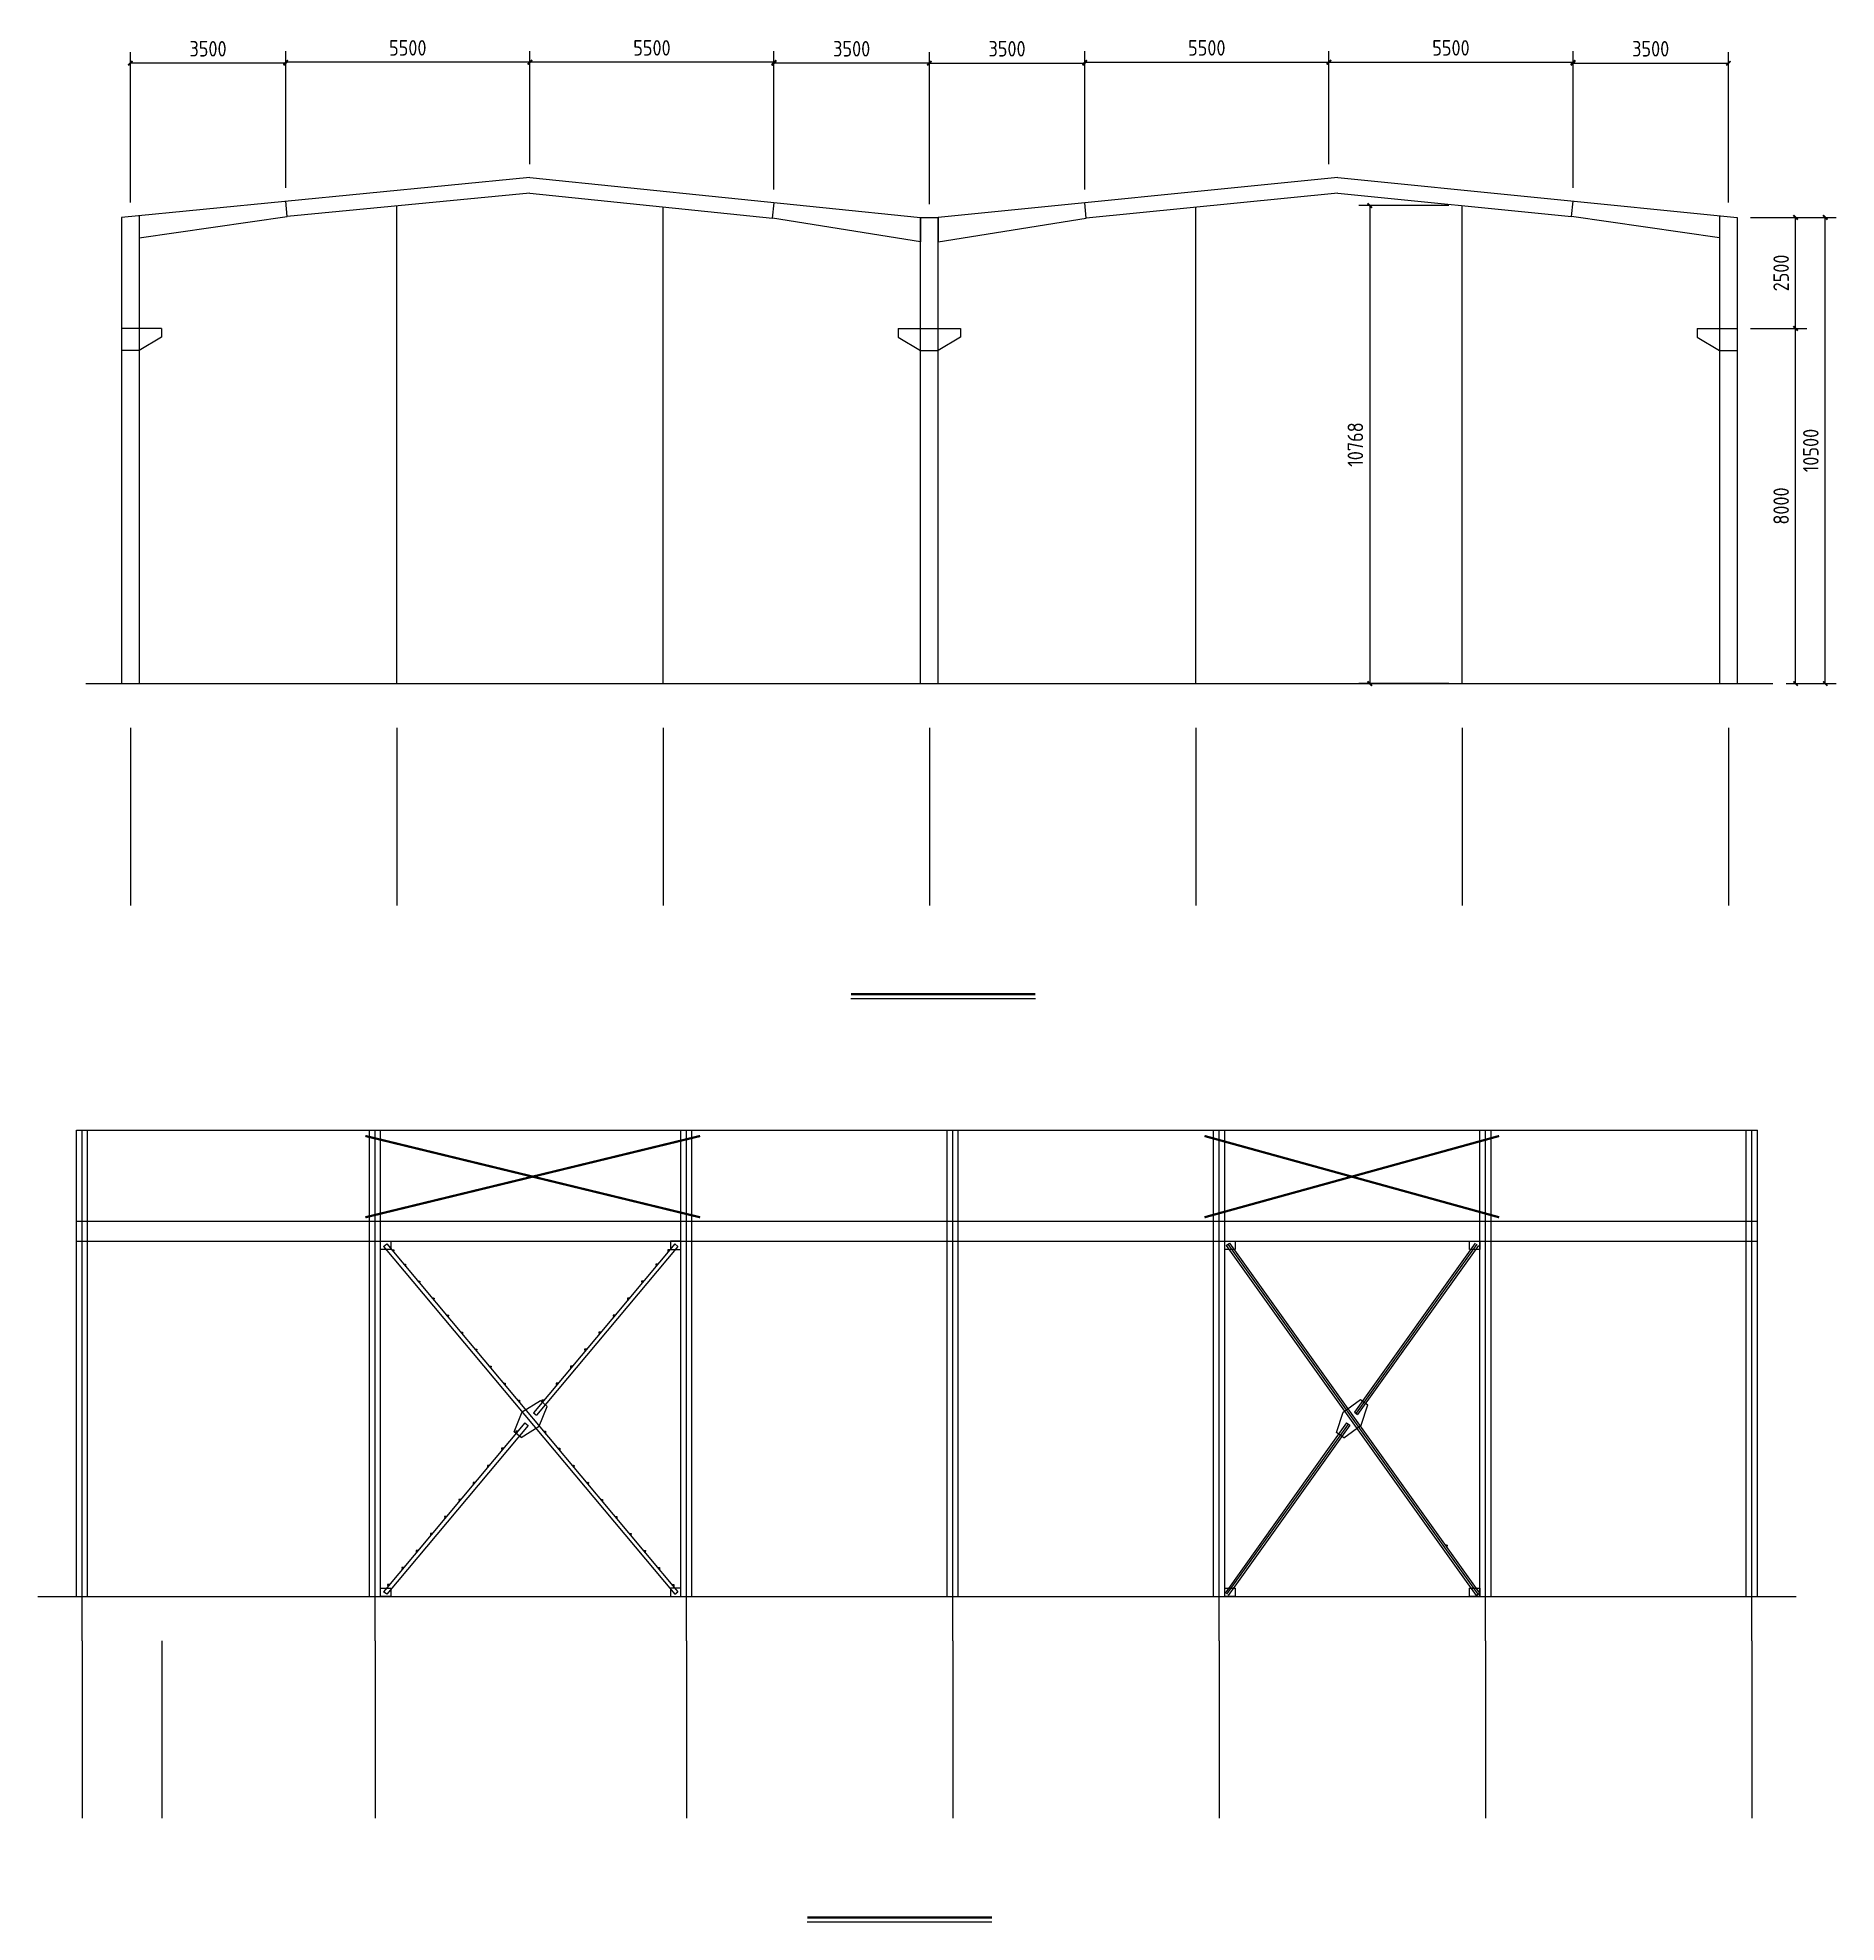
# Model space of a CAD drawing. Extents: x -125668 to 750753, y -248879 to 73241.
# Drawn here: x 345182 to 385701, y -677 to 41779 of the extents above; entities that cross this region are included whole.
import ezdxf

# ---------------------------------------------------------------- set-up
doc = ezdxf.new("R2010")
doc.units = 0
doc.header["$LTSCALE"] = 1000
doc.header["$MEASUREMENT"] = 0
for name, color, linetype in [('_TCH_MASK', 7, 'Continuous'), ('AXIS', 3, 'Continuous'), ('DOTE', 1, 'Continuous'), ('PUB_TITLE', 4, 'Continuous')]:
    doc.layers.add(name, color=color, linetype=linetype)
doc.styles.get("Standard").update_dxf_attribs({"font": 'gbenor.shx', "bigfont": 'gbcbig.shx'})
doc.styles.add('图框', font='')
doc.styles.get('图框').set_extended_font_data('SimSun')
doc.dimstyles.get("Standard").update_dxf_attribs({"dimscale": 100, "dimtxt": 3.5, "dimasz": 1, "dimexe": 2.5, "dimexo": 3, "dimgap": 1.5, "dimtad": 1, "dimdec": 0, "dimzin": 0, "dimdsep": 46, "dimtxsty": 'Standard', "dimblk": 'ARCHTICK', "dimcen": 0.09, "dimadec": 0, "dimazin": 0, "dimtfac": 1, "dimtdec": 0, "dimtix": 1, "dimtmove": 2, "dimatfit": 3, "dimfxl": 1, "dimtolj": 1, "dimtzin": 0, "dimarcsym": 0})

msp = doc.modelspace()

# ---------------------------------------------------------------- blocks, each defined once
blk = doc.blocks.new('_ArchTick')
at = {"color": 0, "linetype": 'ByBlock', "const_width": 0.4}
blk.add_lwpolyline([(-0.5, -0.5), (0.5, 0.5)], dxfattribs=at)
blk = doc.blocks.new('*D158')
at = {"color": 0, "lineweight": -2}
for p, q in [((383769, 35229), (385033, 35229)), ((384783, 27229), (384783, 35229)), ((384569, 27229), (385033, 27229))]:
    blk.add_line(p, q, dxfattribs=at)
at = {"layer": 'Defpoints', "color": 0}
for p in [(383469, 35229), (384783, 35229), (384269, 27229)]:
    blk.add_point(p, dxfattribs=at)
at = {"color": 0, "lineweight": -2, "xscale": 100, "yscale": 100, "zscale": 100}
for p, rotation in [((384783, 35229), 90), ((384783, 27229), 270)]:
    blk.add_blockref('_ArchTick', p, dxfattribs=dict(at, rotation=rotation))
at = {"color": 0, "insert": (384458, 31229), "char_height": 350, "attachment_point": 5, "rotation": 90}
blk.add_mtext('\\A1;8000', dxfattribs=at)
blk = doc.blocks.new('*D159')
at = {"color": 0, "lineweight": -2}
for p, q in [((383769, 37729), (385033, 37729)), ((384783, 35229), (384783, 37729)), ((383769, 35229), (385033, 35229))]:
    blk.add_line(p, q, dxfattribs=at)
at = {"layer": 'Defpoints', "color": 0}
for p in [(383469, 37729), (384783, 37729), (383469, 35229)]:
    blk.add_point(p, dxfattribs=at)
at = {"color": 0, "lineweight": -2, "xscale": 100, "yscale": 100, "zscale": 100}
for p, rotation in [((384783, 37729), 90), ((384783, 35229), 270)]:
    blk.add_blockref('_ArchTick', p, dxfattribs=dict(at, rotation=rotation))
at = {"color": 0, "insert": (384458, 36479), "char_height": 350, "attachment_point": 5, "rotation": 90}
blk.add_mtext('\\A1;2500', dxfattribs=at)
blk = doc.blocks.new('*D160')
at = {"color": 0, "lineweight": -2}
for p, q in [((383769, 37729), (385701, 37729)), ((385451, 27229), (385451, 37729)), ((384569, 27229), (385701, 27229))]:
    blk.add_line(p, q, dxfattribs=at)
at = {"layer": 'Defpoints', "color": 0}
for p in [(383469, 37729), (385451, 37729), (384269, 27229)]:
    blk.add_point(p, dxfattribs=at)
at = {"color": 0, "lineweight": -2, "xscale": 100, "yscale": 100, "zscale": 100}
for p, rotation in [((385451, 37729), 90), ((385451, 27229), 270)]:
    blk.add_blockref('_ArchTick', p, dxfattribs=dict(at, rotation=rotation))
at = {"color": 0, "insert": (385126, 32479), "char_height": 350, "attachment_point": 5, "rotation": 90}
blk.add_mtext('\\A1;10500', dxfattribs=at)
blk = doc.blocks.new('*D201')
at = {"color": 0, "lineweight": -2}
for p, q in [((361769, 38359), (361769, 41454)), ((365269, 41204), (361769, 41204)), ((365269, 38029), (365269, 41454))]:
    blk.add_line(p, q, dxfattribs=at)
at = {"layer": 'Defpoints', "color": 0}
for p in [(361769, 41204), (361769, 38059), (365269, 37729)]:
    blk.add_point(p, dxfattribs=at)
at = {"color": 0, "lineweight": -2, "xscale": 100, "yscale": 100, "zscale": 100, "rotation": 180}
blk.add_blockref('_ArchTick', (361769, 41204), dxfattribs=at)
at = {"color": 0, "lineweight": -2, "xscale": 100, "yscale": 100, "zscale": 100}
blk.add_blockref('_ArchTick', (365269, 41204), dxfattribs=at)
at = {"color": 0, "insert": (363519, 41530), "char_height": 350, "attachment_point": 5}
blk.add_mtext('\\A1;3500', dxfattribs=at)
blk = doc.blocks.new('*D202')
at = {"color": 0, "lineweight": -2}
for p, q in [((356269, 38929), (356269, 41475)), ((361769, 41225), (356269, 41225)), ((361769, 38359), (361769, 41475))]:
    blk.add_line(p, q, dxfattribs=at)
at = {"layer": 'Defpoints', "color": 0}
for p in [(356269, 41225), (356269, 38629), (361769, 38059)]:
    blk.add_point(p, dxfattribs=at)
at = {"color": 0, "lineweight": -2, "xscale": 100, "yscale": 100, "zscale": 100, "rotation": 180}
blk.add_blockref('_ArchTick', (356269, 41225), dxfattribs=at)
at = {"color": 0, "lineweight": -2, "xscale": 100, "yscale": 100, "zscale": 100}
blk.add_blockref('_ArchTick', (361769, 41225), dxfattribs=at)
at = {"color": 0, "insert": (359019, 41550), "char_height": 350, "attachment_point": 5}
blk.add_mtext('\\A1;5500', dxfattribs=at)
blk = doc.blocks.new('*D203')
at = {"color": 0, "lineweight": -2}
for p, q in [((350769, 38399), (350769, 41475)), ((356269, 41225), (350769, 41225)), ((356269, 38929), (356269, 41475))]:
    blk.add_line(p, q, dxfattribs=at)
at = {"layer": 'Defpoints', "color": 0}
for p in [(350769, 41225), (356269, 38629), (350769, 38099)]:
    blk.add_point(p, dxfattribs=at)
at = {"color": 0, "lineweight": -2, "xscale": 100, "yscale": 100, "zscale": 100, "rotation": 180}
blk.add_blockref('_ArchTick', (350769, 41225), dxfattribs=at)
at = {"color": 0, "lineweight": -2, "xscale": 100, "yscale": 100, "zscale": 100}
blk.add_blockref('_ArchTick', (356269, 41225), dxfattribs=at)
at = {"color": 0, "insert": (353519, 41550), "char_height": 350, "attachment_point": 5}
blk.add_mtext('\\A1;5500', dxfattribs=at)
blk = doc.blocks.new('*D204')
at = {"color": 0, "lineweight": -2}
for p, q in [((347269, 38069), (347269, 41454)), ((350769, 41204), (347269, 41204)), ((350769, 38399), (350769, 41454))]:
    blk.add_line(p, q, dxfattribs=at)
at = {"layer": 'Defpoints', "color": 0}
for p in [(347269, 41204), (350769, 38099), (347269, 37769)]:
    blk.add_point(p, dxfattribs=at)
at = {"color": 0, "lineweight": -2, "xscale": 100, "yscale": 100, "zscale": 100, "rotation": 180}
blk.add_blockref('_ArchTick', (347269, 41204), dxfattribs=at)
at = {"color": 0, "lineweight": -2, "xscale": 100, "yscale": 100, "zscale": 100}
blk.add_blockref('_ArchTick', (350769, 41204), dxfattribs=at)
at = {"color": 0, "insert": (349019, 41530), "char_height": 350, "attachment_point": 5}
blk.add_mtext('\\A1;3500', dxfattribs=at)
blk = doc.blocks.new('*D205')
at = {"color": 0, "lineweight": -2}
for p, q in [((365269, 38029), (365269, 41454)), ((365269, 41204), (368769, 41204)), ((368769, 38359), (368769, 41454))]:
    blk.add_line(p, q, dxfattribs=at)
at = {"layer": 'Defpoints', "color": 0}
for p in [(368769, 41204), (368769, 38059), (365269, 37729)]:
    blk.add_point(p, dxfattribs=at)
at = {"color": 0, "lineweight": -2, "xscale": 100, "yscale": 100, "zscale": 100, "rotation": 180}
blk.add_blockref('_ArchTick', (365269, 41204), dxfattribs=at)
at = {"color": 0, "lineweight": -2, "xscale": 100, "yscale": 100, "zscale": 100}
blk.add_blockref('_ArchTick', (368769, 41204), dxfattribs=at)
at = {"color": 0, "insert": (367019, 41530), "char_height": 350, "attachment_point": 5}
blk.add_mtext('\\A1;3500', dxfattribs=at)
blk = doc.blocks.new('*D206')
at = {"color": 0, "lineweight": -2}
for p, q in [((368769, 38359), (368769, 41475)), ((368769, 41225), (374269, 41225)), ((374269, 38929), (374269, 41475))]:
    blk.add_line(p, q, dxfattribs=at)
at = {"layer": 'Defpoints', "color": 0}
for p in [(374269, 41225), (374269, 38629), (368769, 38059)]:
    blk.add_point(p, dxfattribs=at)
at = {"color": 0, "lineweight": -2, "xscale": 100, "yscale": 100, "zscale": 100, "rotation": 180}
blk.add_blockref('_ArchTick', (368769, 41225), dxfattribs=at)
at = {"color": 0, "lineweight": -2, "xscale": 100, "yscale": 100, "zscale": 100}
blk.add_blockref('_ArchTick', (374269, 41225), dxfattribs=at)
at = {"color": 0, "insert": (371519, 41550), "char_height": 350, "attachment_point": 5}
blk.add_mtext('\\A1;5500', dxfattribs=at)
blk = doc.blocks.new('*D207')
at = {"color": 0, "lineweight": -2}
for p, q in [((374269, 38929), (374269, 41475)), ((374269, 41225), (379769, 41225)), ((379769, 38399), (379769, 41475))]:
    blk.add_line(p, q, dxfattribs=at)
at = {"layer": 'Defpoints', "color": 0}
for p in [(379769, 41225), (374269, 38629), (379769, 38099)]:
    blk.add_point(p, dxfattribs=at)
at = {"color": 0, "lineweight": -2, "xscale": 100, "yscale": 100, "zscale": 100, "rotation": 180}
blk.add_blockref('_ArchTick', (374269, 41225), dxfattribs=at)
at = {"color": 0, "lineweight": -2, "xscale": 100, "yscale": 100, "zscale": 100}
blk.add_blockref('_ArchTick', (379769, 41225), dxfattribs=at)
at = {"color": 0, "insert": (377019, 41550), "char_height": 350, "attachment_point": 5}
blk.add_mtext('\\A1;5500', dxfattribs=at)
blk = doc.blocks.new('*D208')
at = {"color": 0, "lineweight": -2}
for p, q in [((379769, 38399), (379769, 41454)), ((379769, 41204), (383269, 41204)), ((383269, 38069), (383269, 41454))]:
    blk.add_line(p, q, dxfattribs=at)
at = {"layer": 'Defpoints', "color": 0}
for p in [(383269, 41204), (379769, 38099), (383269, 37769)]:
    blk.add_point(p, dxfattribs=at)
at = {"color": 0, "lineweight": -2, "xscale": 100, "yscale": 100, "zscale": 100, "rotation": 180}
blk.add_blockref('_ArchTick', (379769, 41204), dxfattribs=at)
at = {"color": 0, "lineweight": -2, "xscale": 100, "yscale": 100, "zscale": 100}
blk.add_blockref('_ArchTick', (383269, 41204), dxfattribs=at)
at = {"color": 0, "insert": (381519, 41530), "char_height": 350, "attachment_point": 5}
blk.add_mtext('\\A1;3500', dxfattribs=at)
blk = doc.blocks.new('*D292')
at = {"color": 0, "lineweight": -2}
for p, q in [((376969, 37997), (374941, 37997)), ((375191, 37997), (375191, 27229)), ((376969, 27229), (374941, 27229))]:
    blk.add_line(p, q, dxfattribs=at)
at = {"layer": 'Defpoints', "color": 0}
for p in [(377269, 37997), (375191, 27229), (377269, 27229)]:
    blk.add_point(p, dxfattribs=at)
at = {"color": 0, "lineweight": -2, "xscale": 100, "yscale": 100, "zscale": 100}
for p, rotation in [((375191, 37997), 90), ((375191, 27229), 270)]:
    blk.add_blockref('_ArchTick', p, dxfattribs=dict(at, rotation=rotation))
at = {"color": 0, "insert": (374866, 32613), "char_height": 350, "attachment_point": 5, "rotation": 90}
blk.add_mtext('\\A1;10768', dxfattribs=at)
blk = doc.blocks.new('$titleblk$00000095')
for p, q in [((-150, 20), (-150, 0)), ((-150, 20), (0, 20)), ((-150, 15), (-75, 15)), ((-125, 20), (-125, 0)), ((-100, 20), (-100, 0)), ((-75, 20), (-75, 0)), ((-75, 20), (-75, 0)), ((-75, 15), (0, 15)), ((-50, 20), (-50, 0)), ((-25, 20), (-25, 0)), ((0, 20), (0, 0)), ((-150, 10), (-75, 10)), ((-75, 10), (0, 10)), ((-150, 5), (-75, 5)), ((-75, 5), (0, 5))]:
    blk.add_line(p, q)
at = {"width": 0.8}
for s, p in [('结   构', (-146.45, 10.91)), ('建   筑', (-146.45, 15.65)), ('给 排 水', (-71.03, 10.9)), ('暖  通', (-70.35, 15.73)), ('电   气', (-146.45, 5.65)), ('工   艺', (-70.35, 6.13)), ('通   讯', (-146.45, 0.88)), ('自   控', (-70.35, 1.24))]:
    blk.add_text(s, height=3.509, dxfattribs=at).set_placement(p)
blk = doc.blocks.new('新块')
for p, q in [((-8240, 400), (-8240, 1000)), ((-7780, 400), (-7780, 1000)), ((-6760, 400), (-6760, 1000)), ((-6300, 400), (-6300, 1000)), ((-5200, 400), (-5200, 1000)), ((-3440, 400), (-3440, 1000)), ((-1720, 400), (-1720, 1000)), ((-920, 400), (-920, 1000)), ((-400, 400), (-400, 1000)), ((-5840, 800), (-8800, 800)), ((-5840, 600), (-8800, 600)), ((-5840, 700), (-3840, 700)), ((-2160, 700), (-1280, 700)), ((-400, 800), (-1280, 800)), ((-400, 600), (-1280, 600))]:
    blk.add_line(p, q)
for points, const_width in [([(-11880, 400), (-11880, 1000), (-400, 1000)], 32), ([(-8800, 400), (-8800, 1000)], 20), ([(-7320, 400), (-7320, 1000)], 20), ([(-5840, 400), (-5840, 1000)], 20), ([(-3840, 400), (-3840, 1000)], 20), ([(-2160, 400), (-2160, 1000)], 20), ([(-1280, 400), (-1280, 1000)], 20)]:
    blk.add_lwpolyline(points, dxfattribs=dict(const_width=const_width))
at = {"layer": 'PUB_TITLE'}
blk.add_lwpolyline([(-47560, 0), (0, 0), (0, 33640), (-47560, 33640)], close=True, dxfattribs=at)
at = {"layer": 'PUB_TITLE', "const_width": 40}
blk.add_lwpolyline([(-46560, 400), (-400, 400), (-400, 33240), (-46560, 33240)], close=True, dxfattribs=at)
at = {"layer": 'PUB_TITLE', "const_width": 32}
blk.add_lwpolyline([(-400, 1000), (-46560, 1000)], dxfattribs=at)
at = {"layer": 'PUB_TITLE', "xscale": 40, "yscale": 40, "zscale": 40, "rotation": 90}
blk.add_blockref('$titleblk$00000095', (-46560, 33240), dxfattribs=at)
at = {"style": '图框', "width": 0.8}
for s, height, p in [('审    定', 80, (-8701, 854)), ('校    对', 80, (-7217, 851)), ('工程名称', 80, (-5712, 794)), ('图纸', 80, (-3732, 778)), ('工程编号', 80, (-2112, 803)), ('阶 段', 80, (-1205, 851)), ('安徽乾坤建材科技有限公司', 160, (-11315, 604)), ('项目负责人', 80, (-8739, 457)), ('审    核', 80, (-8702, 659)), ('设计负责人', 80, (-7265, 659)), ('设 计 人', 80, (-7213, 457)), ('项目名称', 80, (-5712, 494)), ('名称', 80, (-3732, 498)), ('图   号', 80, (-2098, 504)), ('比 例', 80, (-1211, 457)), ('日 期', 80, (-1212, 659))]:
    blk.add_text(s, height=height, dxfattribs=at).set_placement(p)
for tag, p in [('审定人', (-8147, 838)), ('校对', (-6621, 837)), ('工程名称', (-5026, 781)), ('阶段', (-810, 832)), ('项目负责人', (-8228, 444)), ('审核人', (-8147, 641)), ('设计负责人', (-6745, 649)), ('设计人', (-6659, 447)), ('项目名称', (-5026, 479)), ('图名', (-3347, 649)), ('图号', (-1657, 502)), ('日期', (-905, 632)), ('比例', (-810, 446))]:
    blk.add_attdef(tag, p, '', height=120)

# ---------------------------------------------------------------- dimensions: what is measured, and where the dimension line sits
for base, p1, p2, picture, middle in [((347269.2, 41204.5), (350769.2, 38099), (347269.2, 37769), '*D204', (349019.2, 41529.5)), ((350769.2, 41224.5), (356269.2, 38629), (350769.2, 38099), '*D203', (353519.2, 41549.5)), ((356269.2, 41224.5), (361769.2, 38059), (356269.2, 38629), '*D202', (359019.2, 41549.5)), ((361769.2, 41204.5), (365269.2, 37729), (361769.2, 38059), '*D201', (363519.2, 41529.5))]:
    dim = msp.add_linear_dim(base=base, p1=p1, p2=p2, dimstyle='Standard')
    dim.commit()
    dim.dimension.update_dxf_attribs({"geometry": picture, "text_midpoint": middle})
for base, p1, p2, angle, picture, middle in [((368769.2, 41204.5), (365269.2, 37729), (368769.2, 38059), 180, '*D205', (367019.2, 41529.5)), ((374269.2, 41224.5), (368769.2, 38059), (374269.2, 38629), 180, '*D206', (371519.2, 41549.5)), ((379769.2, 41224.5), (374269.2, 38629), (379769.2, 38099), 180, '*D207', (377019.2, 41549.5)), ((383269.2, 41204.5), (379769.2, 38099), (383269.2, 37769), 180, '*D208', (381519.2, 41529.5)), ((375191, 27229), (377269.2, 37997.3), (377269.2, 27229), 90, '*D292', (374866, 32613.1)), ((384783.2, 37729), (383469.2, 35229), (383469.2, 37729), 90, '*D159', (384458.2, 36479)), ((385450.7, 37729), (384269.2, 27229), (383469.2, 37729), 90, '*D160', (385125.7, 32479)), ((384783.2, 35229), (384269.2, 27229), (383469.2, 35229), 90, '*D158', (384458.2, 31229))]:
    dim = msp.add_linear_dim(base=base, p1=p1, p2=p2, angle=angle, dimstyle='Standard')
    dim.commit()
    dim.dimension.update_dxf_attribs({"geometry": picture, "text_midpoint": middle})

# ---------------------------------------------------------------- linework, layer by layer
for p, q in [((356269.2, 38629), (347069.2, 37729)), ((356269.2, 38277.3), (350804, 37750.7)), ((356269.2, 38629), (365069.2, 37729)), ((356269.2, 38277.3), (361734.3, 37710.7)), ((374469.2, 38629), (365469.2, 37729)), ((374469.2, 38277.3), (368804, 37710.7)), ((374469.2, 38629), (383469.2, 37729)), ((374469.2, 38277.3), (379734.3, 37750.7)), ((350804, 37750.7), (350769.2, 38099)), ((353269.2, 27229), (353269.2, 37988.2)), ((359269.2, 27229), (359269.2, 37966.3)), ((361734.3, 37710.7), (361769.2, 38059)), ((368804, 37710.7), (368769.2, 38059)), ((371269.2, 27229), (371269.2, 37957.3)), ((377269.2, 27229), (377269.2, 37997.3)), ((379734.3, 37750.7), (379769.2, 38099)), ((347469.2, 37769), (347469.2, 37269)), ((347469.2, 37269), (350804, 37750.7)), ((365069.2, 37179), (361734.3, 37710.7)), ((365069.2, 27229), (365069.2, 37729)), ((365069.2, 37729), (365469.2, 37729)), ((365069.2, 37729), (365069.2, 37179)), ((365469.2, 27229), (365469.2, 37729)), ((365469.2, 37729), (365469.2, 37179)), ((365469.2, 37179), (368804, 37710.7)), ((383069.2, 37269), (379734.3, 37750.7)), ((383069.2, 37769), (383069.2, 37269)), ((347969.2, 35029), (347469.2, 34729)), ((364569.2, 35029), (365069.2, 34729)), ((365969.2, 35029), (365469.2, 34729)), ((382569.2, 35029), (383069.2, 34729)), ((367658.1, 20126.2), (363500.5, 20126.2)), ((352974.6, 14549), (353043.6, 14606.7)), ((352974.6, 14549), (359536.1, 6712)), ((353043.6, 14606.7), (359605.1, 6769.8)), ((353153.7, 14475.3), (353203.5, 14470.8)), ((353159.6, 14469.7), (353192.1, 14466.8)), ((353197.6, 14460.6), (353194.7, 14428.8)), ((353203.5, 14470.8), (353199, 14421)), ((359536.1, 14606.7), (356351.7, 10803.3)), ((359605.1, 14549), (356420.7, 10745.5)), ((359424.6, 14475.3), (359374.8, 14470.8)), ((359374.8, 14470.8), (359379.3, 14421)), ((359380.7, 14460.6), (359383.6, 14428.8)), ((359418.7, 14469.7), (359386.2, 14466.8)), ((359605.1, 14549), (359536.1, 14606.7)), ((371956.6, 14570.9), (372029.8, 14623.2)), ((371956.6, 14570.9), (377590.5, 6688.9)), ((371993.2, 14597.1), (377627.1, 6715)), ((372029.8, 14623.2), (377663.7, 6741.2)), ((377563.5, 14623.2), (374844, 10818.6)), ((377600.1, 14597.1), (374880.5, 10792.3)), ((377636.7, 14570.9), (374917, 10765.9)), ((353419.8, 14157.6), (353469.6, 14153.1)), ((353425.7, 14152.1), (353458.3, 14149.1)), ((353463.7, 14142.9), (353460.8, 14111.1)), ((353469.6, 14153.1), (353465.1, 14103.3)), ((359158.5, 14157.6), (359108.7, 14153.1)), ((359108.7, 14153.1), (359113.2, 14103.3)), ((359114.6, 14142.9), (359117.5, 14111.1)), ((359152.6, 14152.1), (359120, 14149.1)), ((353740.8, 13774.2), (353790.6, 13769.7)), ((353746.7, 13768.7), (353779.2, 13765.7)), ((353784.7, 13759.6), (353781.8, 13727.8)), ((353790.6, 13769.7), (353786.1, 13719.9)), ((358837.5, 13774.2), (358787.7, 13769.7)), ((358787.7, 13769.7), (358792.2, 13719.9)), ((358793.6, 13759.6), (358796.5, 13727.8)), ((358831.6, 13768.7), (358799.1, 13765.7)), ((354061.8, 13390.9), (354111.6, 13386.4)), ((354067.7, 13385.3), (354100.2, 13382.4)), ((354105.6, 13376.2), (354102.8, 13344.4)), ((354111.6, 13386.4), (354107.1, 13336.6)), ((358516.5, 13390.9), (358466.7, 13386.4)), ((358466.7, 13386.4), (358471.2, 13336.6)), ((358472.7, 13376.2), (358475.5, 13344.4)), ((358510.6, 13385.3), (358478.1, 13382.4)), ((354382.8, 13007.5), (354432.6, 13003)), ((354388.7, 13001.9), (354421.2, 12999)), ((354426.6, 12992.8), (354423.7, 12961)), ((354432.6, 13003), (354428.1, 12953.2)), ((358195.5, 13007.5), (358145.7, 13003)), ((358145.7, 13003), (358150.2, 12953.2)), ((358151.7, 12992.8), (358154.6, 12961)), ((358189.6, 13001.9), (358157.1, 12999)), ((354703.7, 12624.1), (354753.5, 12619.6)), ((354709.6, 12618.6), (354742.2, 12615.6)), ((354747.6, 12609.4), (354744.7, 12577.7)), ((354753.5, 12619.6), (354749, 12569.8)), ((357874.6, 12624.1), (357824.8, 12619.6)), ((357824.8, 12619.6), (357829.3, 12569.8)), ((357830.7, 12609.4), (357833.6, 12577.7)), ((357868.7, 12618.6), (357836.1, 12615.6)), ((355024.7, 12240.8), (355074.5, 12236.3)), ((355030.6, 12235.2), (355063.1, 12232.3)), ((355068.6, 12226.1), (355065.7, 12194.3)), ((355074.5, 12236.3), (355070, 12186.5)), ((357553.6, 12240.8), (357503.8, 12236.3)), ((357503.8, 12236.3), (357508.3, 12186.5)), ((357509.7, 12226.1), (357512.6, 12194.3)), ((357547.7, 12235.2), (357515.2, 12232.3)), ((355345.7, 11857.4), (355395.5, 11852.9)), ((355351.6, 11851.8), (355384.1, 11848.9)), ((355389.6, 11842.7), (355386.7, 11810.9)), ((355395.5, 11852.9), (355391, 11803.1)), ((355666.7, 11474), (355716.5, 11469.5)), ((355672.6, 11468.5), (355705.1, 11465.5)), ((355716.5, 11469.5), (355712, 11419.7)), ((356911.6, 11474), (356861.8, 11469.5)), ((356861.8, 11469.5), (356866.3, 11419.7)), ((356905.7, 11468.5), (356873.2, 11465.5)), ((357232.6, 11857.4), (357182.8, 11852.9)), ((357182.8, 11852.9), (357187.3, 11803.1)), ((357188.8, 11842.7), (357191.6, 11810.9)), ((357226.7, 11851.8), (357194.2, 11848.9)), ((355710.5, 11459.3), (355707.7, 11427.5)), ((355987.6, 11090.6), (356037.4, 11086.1)), ((355993.5, 11085.1), (356026.1, 11082.1)), ((356031.5, 11075.9), (356028.6, 11044.2)), ((356037.4, 11086.1), (356032.9, 11036.3)), ((356098.1, 10820), (356507.2, 11076.7)), ((356507.2, 11076.7), (356662.5, 10946.7)), ((356590.7, 11090.6), (356540.9, 11086.1)), ((356540.9, 11086.1), (356545.4, 11036.3)), ((356546.8, 11075.9), (356549.7, 11044.2)), ((356584.8, 11085.1), (356552.2, 11082.1)), ((356867.8, 11459.3), (356870.7, 11427.5)), ((374592.1, 10815.4), (374981.7, 11100.9)), ((374981.7, 11100.9), (375146, 10982.4)), ((355917.2, 10372.1), (356098.1, 10820)), ((356351.7, 10803.3), (356420.7, 10745.5)), ((356481.7, 10498.8), (356662.5, 10946.7)), ((374444, 10355.7), (374592.1, 10815.4)), ((374844, 10818.6), (374917.3, 10766.3)), ((374997.8, 10522.7), (375146, 10982.4)), ((356159.1, 10573.2), (352974.6, 6769.8)), ((356228.1, 10515.5), (353043.6, 6712)), ((356072.6, 10242), (355917.2, 10372.1)), ((356003.2, 10388.8), (355953.4, 10384.3)), ((355953.4, 10384.3), (355957.9, 10334.5)), ((355959.4, 10374.1), (355962.2, 10342.3)), ((355997.3, 10383.2), (355964.8, 10380.3)), ((356072.6, 10242), (356481.7, 10498.8)), ((356159.1, 10573.2), (356228.1, 10515.5)), ((356575.1, 10388.8), (356624.9, 10384.3)), ((356581, 10383.2), (356613.5, 10380.3)), ((356619, 10374.1), (356616.1, 10342.3)), ((356624.9, 10384.3), (356620.4, 10334.5)), ((374669.6, 10574.5), (371929.6, 6741.2)), ((374706.1, 10548.2), (371966.2, 6715)), ((374742.6, 10521.9), (372002.8, 6688.9)), ((374608.3, 10237.2), (374444, 10355.7)), ((374608.3, 10237.2), (374997.8, 10522.7)), ((374669.6, 10574.5), (374742.6, 10521.9)), ((355682.2, 10005.4), (355632.4, 10000.9)), ((355632.4, 10000.9), (355636.9, 9951.1)), ((355638.4, 9990.7), (355641.2, 9958.9)), ((355676.3, 9999.9), (355643.8, 9996.9)), ((356896.1, 10005.4), (356945.9, 10000.9)), ((356902, 9999.9), (356934.5, 9996.9)), ((356939.9, 9990.7), (356937.1, 9958.9)), ((356945.9, 10000.9), (356941.4, 9951.1)), ((355361.3, 9622), (355311.5, 9617.5)), ((355311.5, 9617.5), (355316, 9567.7)), ((355317.4, 9607.4), (355320.3, 9575.6)), ((355355.4, 9616.5), (355322.8, 9613.5)), ((357217.1, 9622), (357266.8, 9617.5)), ((357223, 9616.5), (357255.5, 9613.5)), ((357260.9, 9607.4), (357258, 9575.6)), ((357266.8, 9617.5), (357262.3, 9567.7)), ((355040.3, 9238.7), (354990.5, 9234.2)), ((354990.5, 9234.2), (354995, 9184.4)), ((354996.4, 9224), (354999.3, 9192.2)), ((355034.4, 9233.1), (355001.9, 9230.2)), ((357538, 9238.7), (357587.8, 9234.2)), ((357543.9, 9233.1), (357576.4, 9230.2)), ((357581.9, 9224), (357579, 9192.2)), ((357587.8, 9234.2), (357583.3, 9184.4)), ((354719.3, 8855.3), (354669.5, 8850.8)), ((354669.5, 8850.8), (354674, 8801)), ((354675.4, 8840.6), (354678.3, 8808.8)), ((354713.4, 8849.7), (354680.9, 8846.8)), ((357859, 8855.3), (357908.8, 8850.8)), ((357864.9, 8849.7), (357897.4, 8846.8)), ((357902.9, 8840.6), (357900, 8808.8)), ((357908.8, 8850.8), (357904.3, 8801)), ((354077.3, 8088.6), (354027.6, 8084)), ((354027.6, 8084), (354032.1, 8034.3)), ((354033.5, 8073.9), (354036.4, 8042.1)), ((354071.5, 8083), (354038.9, 8080.1)), ((354398.3, 8471.9), (354348.5, 8467.4)), ((354348.5, 8467.4), (354353, 8417.6)), ((354354.5, 8457.2), (354357.3, 8425.5)), ((354392.4, 8466.4), (354359.9, 8463.4)), ((358180, 8471.9), (358229.8, 8467.4)), ((358185.9, 8466.4), (358218.4, 8463.4)), ((358223.8, 8457.2), (358221, 8425.5)), ((358229.8, 8467.4), (358225.3, 8417.6)), ((358501, 8088.6), (358550.8, 8084)), ((358506.9, 8083), (358539.4, 8080.1)), ((358544.8, 8073.9), (358541.9, 8042.1)), ((358550.8, 8084), (358546.2, 8034.3)), ((353756.4, 7705.2), (353706.6, 7700.7)), ((353706.6, 7700.7), (353711.1, 7650.9)), ((353712.5, 7690.5), (353715.4, 7658.7)), ((353750.5, 7699.6), (353718, 7696.7)), ((358821.9, 7705.2), (358871.7, 7700.7)), ((358827.8, 7699.6), (358860.3, 7696.7)), ((358865.8, 7690.5), (358862.9, 7658.7)), ((358871.7, 7700.7), (358867.2, 7650.9)), ((376885.8, 7830.5), (376935.1, 7821.8)), ((376891.2, 7824.5), (376923.4, 7818.8)), ((376928.3, 7812.1), (376922.7, 7780.7)), ((376935.1, 7821.8), (376926.4, 7772.6)), ((353435.4, 7321.8), (353385.6, 7317.3)), ((353385.6, 7317.3), (353390.1, 7267.5)), ((353391.5, 7307.1), (353394.4, 7275.3)), ((353429.5, 7316.3), (353397, 7313.3)), ((359142.9, 7321.8), (359192.7, 7317.3)), ((359148.8, 7316.3), (359181.3, 7313.3)), ((359186.8, 7307.1), (359183.9, 7275.3)), ((359192.7, 7317.3), (359188.2, 7267.5)), ((353114.4, 6938.4), (353064.6, 6933.9)), ((353064.6, 6933.9), (353069.1, 6884.1)), ((353070.6, 6923.7), (353073.4, 6892)), ((353108.5, 6932.9), (353076, 6929.9)), ((359463.9, 6938.4), (359513.7, 6933.9)), ((359469.8, 6932.9), (359502.3, 6929.9)), ((359507.7, 6923.7), (359504.9, 6892)), ((359513.7, 6933.9), (359509.2, 6884.1)), ((353043.6, 6712), (352974.6, 6769.8)), ((359536.1, 6712), (359605.1, 6769.8)), ((377590.5, 6688.9), (377663.7, 6741.2)), ((366676.7, -677), (362519, -677))]:
    msp.add_line(p, q)
at = {"const_width": 50}
for points in [[(363500.5, 20233.5), (367658.1, 20233.5)], [(352563.2, 17037.5), (360105.2, 15205)], [(360105.2, 17037.5), (352563.2, 15205)], [(371466.7, 17037.5), (378105.2, 15205)], [(378105.2, 17037.5), (371466.7, 15205)], [(362519, -569.7), (366676.7, -569.7)]]:
    msp.add_lwpolyline(points, dxfattribs=at)
for points in [[(352906.7, 14666), (353140.7, 14666), (353140.7, 14481.6), (352906.7, 14481.6)], [(359671.7, 14666), (359437.6, 14666), (359437.6, 14481.6), (359671.7, 14481.6)], [(371921.7, 14666), (372155.7, 14666), (372155.7, 14481.6), (371921.7, 14481.6)], [(377437.6, 14666), (377671.7, 14666), (377671.7, 14481.6), (377437.6, 14481.6)], [(352906.7, 6850.4), (353140.7, 6850.4), (353140.7, 6666), (352906.7, 6666)], [(359671.7, 6850.4), (359437.6, 6850.4), (359437.6, 6666), (359671.7, 6666)], [(371921.7, 6850.4), (372155.7, 6850.4), (372155.7, 6666), (371921.7, 6666)], [(377437.6, 6850.4), (377671.7, 6850.4), (377671.7, 6666), (377437.6, 6666)]]:
    msp.add_lwpolyline(points, close=True)
for centre, radius, start, end in [((353162.1, 14478.3), 8.92, 199.71298, 253.74464), ((353191.1, 14460.4), 6.46, 1.62104, 80.91472), ((359387.2, 14460.4), 6.46, 99.08528, 178.37896), ((359416.2, 14478.3), 8.92, 286.25536, 340.28702), ((353208.7, 14431.7), 14.3, 191.64556, 227.36044), ((353428.2, 14160.6), 8.92, 199.71298, 253.74464), ((353457.2, 14142.7), 6.46, 1.62104, 80.91472), ((353474.9, 14114), 14.3, 191.64556, 227.36044), ((359103.4, 14114), 14.3, 312.63956, 348.35444), ((359121.1, 14142.7), 6.46, 99.08528, 178.37896), ((359150.1, 14160.6), 8.92, 286.25536, 340.28702), ((359369.6, 14431.7), 14.3, 312.63956, 348.35444), ((353749.2, 13777.3), 8.92, 199.71298, 253.74464), ((353778.2, 13759.4), 6.46, 1.62104, 80.91472), ((353795.8, 13730.7), 14.3, 191.64556, 227.36044), ((358782.5, 13730.7), 14.3, 312.63956, 348.35444), ((358800.1, 13759.4), 6.46, 99.08528, 178.37896), ((358829.1, 13777.3), 8.92, 286.25536, 340.28702), ((354070.2, 13393.9), 8.92, 199.71298, 253.74464), ((354099.2, 13376), 6.46, 1.62104, 80.91472), ((354116.8, 13347.3), 14.3, 191.64556, 227.36044), ((358461.5, 13347.3), 14.3, 312.63956, 348.35444), ((358479.1, 13376), 6.46, 99.08528, 178.37896), ((358508.1, 13393.9), 8.92, 286.25536, 340.28702), ((354391.2, 13010.5), 8.92, 199.71298, 253.74464), ((354420.2, 12992.6), 6.46, 1.62104, 80.91472), ((354437.8, 12963.9), 14.3, 191.64556, 227.36044), ((358140.5, 12963.9), 14.3, 312.63956, 348.35444), ((358158.1, 12992.6), 6.46, 99.08528, 178.37896), ((358187.1, 13010.5), 8.92, 286.25536, 340.28702), ((354712.1, 12627.1), 8.92, 199.71298, 253.74464), ((354741.1, 12609.3), 6.46, 1.62104, 80.91472), ((354758.8, 12580.6), 14.3, 191.64556, 227.36044), ((357819.5, 12580.6), 14.3, 312.63956, 348.35444), ((357837.2, 12609.3), 6.46, 99.08528, 178.37896), ((357866.2, 12627.1), 8.92, 286.25536, 340.28702), ((355033.1, 12243.8), 8.92, 199.71298, 253.74464), ((355062.1, 12225.9), 6.46, 1.62104, 80.91472), ((355079.7, 12197.2), 14.3, 191.64556, 227.36044), ((357498.6, 12197.2), 14.3, 312.63956, 348.35444), ((357516.2, 12225.9), 6.46, 99.08528, 178.37896), ((357545.2, 12243.8), 8.92, 286.25536, 340.28702), ((355354.1, 11860.4), 8.92, 199.71298, 253.74464), ((355383.1, 11842.5), 6.46, 1.62104, 80.91472), ((355400.7, 11813.8), 14.3, 191.64556, 227.36044), ((355675.1, 11477), 8.92, 199.71298, 253.74464), ((355704.1, 11459.1), 6.46, 1.62104, 80.91472), ((356874.2, 11459.1), 6.46, 99.08528, 178.37896), ((356903.2, 11477), 8.92, 286.25536, 340.28702), ((357177.6, 11813.8), 14.3, 312.63956, 348.35444), ((357195.2, 11842.5), 6.46, 99.08528, 178.37896), ((357224.2, 11860.4), 8.92, 286.25536, 340.28702), ((355721.7, 11430.4), 14.3, 191.64556, 227.36044), ((355996, 11093.6), 8.92, 199.71298, 253.74464), ((356025, 11075.8), 6.46, 1.62104, 80.91472), ((356042.7, 11047.1), 14.3, 191.64556, 227.36044), ((356535.6, 11047.1), 14.3, 312.63956, 348.35444), ((356553.3, 11075.8), 6.46, 99.08528, 178.37896), ((356582.3, 11093.6), 8.92, 286.25536, 340.28702), ((356856.6, 11430.4), 14.3, 312.63956, 348.35444), ((355948.2, 10345.2), 14.3, 312.63956, 348.35444), ((355965.8, 10373.9), 6.46, 99.08528, 178.37896), ((355994.8, 10391.8), 8.92, 286.25536, 340.28702), ((356583.5, 10391.8), 8.92, 199.71298, 253.74464), ((356612.5, 10373.9), 6.46, 1.62104, 80.91472), ((356630.1, 10345.2), 14.3, 191.64556, 227.36044), ((355627.2, 9961.8), 14.3, 312.63956, 348.35444), ((355644.8, 9990.5), 6.46, 99.08528, 178.37896), ((355673.8, 10008.4), 8.92, 286.25536, 340.28702), ((356904.5, 10008.4), 8.92, 199.71298, 253.74464), ((356933.5, 9990.5), 6.46, 1.62104, 80.91472), ((356951.1, 9961.8), 14.3, 191.64556, 227.36044), ((355306.2, 9578.5), 14.3, 312.63956, 348.35444), ((355323.9, 9607.2), 6.46, 99.08528, 178.37896), ((355352.9, 9625), 8.92, 286.25536, 340.28702), ((357225.4, 9625), 8.92, 199.71298, 253.74464), ((357254.4, 9607.2), 6.46, 1.62104, 80.91472), ((357272.1, 9578.5), 14.3, 191.64556, 227.36044), ((354985.3, 9195.1), 14.3, 312.63956, 348.35444), ((355002.9, 9223.8), 6.46, 99.08528, 178.37896), ((355031.9, 9241.7), 8.92, 286.25536, 340.28702), ((357546.4, 9241.7), 8.92, 199.71298, 253.74464), ((357575.4, 9223.8), 6.46, 1.62104, 80.91472), ((357593, 9195.1), 14.3, 191.64556, 227.36044), ((354664.3, 8811.7), 14.3, 312.63956, 348.35444), ((354681.9, 8840.4), 6.46, 99.08528, 178.37896), ((354710.9, 8858.3), 8.92, 286.25536, 340.28702), ((357867.4, 8858.3), 8.92, 199.71298, 253.74464), ((357896.4, 8840.4), 6.46, 1.62104, 80.91472), ((357914, 8811.7), 14.3, 191.64556, 227.36044), ((354040, 8073.7), 6.46, 99.08528, 178.37896), ((354069, 8091.6), 8.92, 286.25536, 340.28702), ((354343.3, 8428.3), 14.3, 312.63956, 348.35444), ((354360.9, 8457.1), 6.46, 99.08528, 178.37896), ((354389.9, 8474.9), 8.92, 286.25536, 340.28702), ((358188.4, 8474.9), 8.92, 199.71298, 253.74464), ((358217.4, 8457.1), 6.46, 1.62104, 80.91472), ((358235, 8428.3), 14.3, 191.64556, 227.36044), ((358509.4, 8091.6), 8.92, 199.71298, 253.74464), ((358538.4, 8073.7), 6.46, 1.62104, 80.91472), ((353701.4, 7661.6), 14.3, 312.63956, 348.35444), ((353719, 7690.3), 6.46, 99.08528, 178.37896), ((353748, 7708.2), 8.92, 286.25536, 340.28702), ((354022.3, 8045), 14.3, 312.63956, 348.35444), ((358556, 8045), 14.3, 191.64556, 227.36044), ((358830.3, 7708.2), 8.92, 199.71298, 253.74464), ((358859.3, 7690.3), 6.46, 1.62104, 80.91472), ((358876.9, 7661.6), 14.3, 191.64556, 227.36044), ((376894.5, 7832.8), 8.92, 194.85248, 248.88414), ((376937, 7782.4), 14.3, 186.78507, 222.49995), ((376921.8, 7812.5), 6.46, 356.76054, 76.05422), ((353380.4, 7278.2), 14.3, 312.63956, 348.35444), ((353398, 7306.9), 6.46, 99.08528, 178.37896), ((353427, 7324.8), 8.92, 286.25536, 340.28702), ((359151.3, 7324.8), 8.92, 199.71298, 253.74464), ((359180.3, 7306.9), 6.46, 1.62104, 80.91472), ((359197.9, 7278.2), 14.3, 191.64556, 227.36044), ((353059.4, 6894.9), 14.3, 312.63956, 348.35444), ((353077, 6923.6), 6.46, 99.08528, 178.37896), ((353106, 6941.4), 8.92, 286.25536, 340.28702), ((359472.3, 6941.4), 8.92, 199.71298, 253.74464), ((359501.3, 6923.6), 6.46, 1.62104, 80.91472), ((359518.9, 6894.9), 14.3, 191.64556, 227.36044)]:
    msp.add_arc(centre, radius, start, end)
at = {"layer": 'AXIS'}
for p, q in [((347269.2, 26229), (347269.2, 22229)), ((353269.2, 26229), (353269.2, 22229)), ((359269.2, 26229), (359269.2, 22229)), ((365269.2, 26229), (365269.2, 22229)), ((371269.2, 26229), (371269.2, 22229)), ((377269.2, 26229), (377269.2, 22229)), ((383269.2, 26229), (383269.2, 22229)), ((346181.7, 5666), (346181.7, 1666)), ((347981.7, 5666), (347981.7, 1666)), ((352781.7, 5666), (352781.7, 1666)), ((359796.7, 5666), (359796.7, 1666)), ((365796.7, 5666), (365796.7, 1666)), ((371796.7, 5666), (371796.7, 1666)), ((377796.7, 5666), (377796.7, 1666)), ((383796.7, 5666), (383796.7, 1666))]:
    msp.add_line(p, q, dxfattribs=at)
at = {"layer": 'DOTE'}
for p, q in [((347069.2, 37729), (347069.2, 27229)), ((347469.2, 37769), (347469.2, 27229)), ((383069.2, 37729), (383069.2, 27229)), ((383469.2, 37729), (383469.2, 27229)), ((347969.2, 35229), (347069.2, 35229)), ((347969.2, 35229), (347969.2, 35029)), ((364569.2, 35229), (364569.2, 35029)), ((364569.2, 35229), (365969.2, 35229)), ((365969.2, 35229), (365969.2, 35029)), ((382569.2, 35229), (383469.2, 35229)), ((382569.2, 35229), (382569.2, 35029)), ((347469.2, 34729), (347069.2, 34729)), ((365069.2, 34729), (365469.2, 34729)), ((383069.2, 34729), (383469.2, 34729)), ((346269.2, 27229), (384269.2, 27229)), ((346056.7, 6666), (346056.7, 17166)), ((346056.7, 17166), (383921.7, 17166)), ((346181.7, 5666), (346181.7, 17166)), ((346306.7, 6666), (346306.7, 17166)), ((352656.7, 6666), (352656.7, 17166)), ((352781.7, 5666), (352781.7, 17166)), ((352906.7, 6666), (352906.7, 17166)), ((359671.7, 6666), (359671.7, 17166)), ((359796.7, 5666), (359796.7, 17166)), ((359921.7, 6666), (359921.7, 17166)), ((365671.7, 6666), (365671.7, 17166)), ((365796.7, 5666), (365796.7, 17166)), ((365921.7, 6666), (365921.7, 17166)), ((371671.7, 6666), (371671.7, 17166)), ((371796.7, 5666), (371796.7, 17166)), ((371921.7, 6666), (371921.7, 17166)), ((377671.7, 6666), (377671.7, 17166)), ((377796.7, 5666), (377796.7, 17166)), ((377921.7, 6666), (377921.7, 17166)), ((383671.7, 6666), (383671.7, 17166)), ((383796.7, 5666), (383796.7, 17166)), ((383921.7, 6666), (383921.7, 17166)), ((346056.7, 15116), (383921.7, 15116)), ((346056.7, 14666), (383921.7, 14666)), ((345181.7, 6666), (384796.7, 6666))]:
    msp.add_line(p, q, dxfattribs=at)

# ---------------------------------------------------------------- block references
at = {"layer": '_TCH_MASK', "color": 0, "lineweight": 15, "xscale": 1.587037197983591, "yscale": 1.587037197736208, "zscale": 1.587037197782295}
msp.add_blockref('新块', (402766, -3259.8), dxfattribs=at)

msp.set_redraw_order([(e.dxf.handle, doc.entitydb.next_handle()) for e in msp.query("TEXT MTEXT ATTDEF DIMENSION ARC_DIMENSION")])  # texts and dimensions are drawn at this point

doc.saveas('drawing.dxf')
